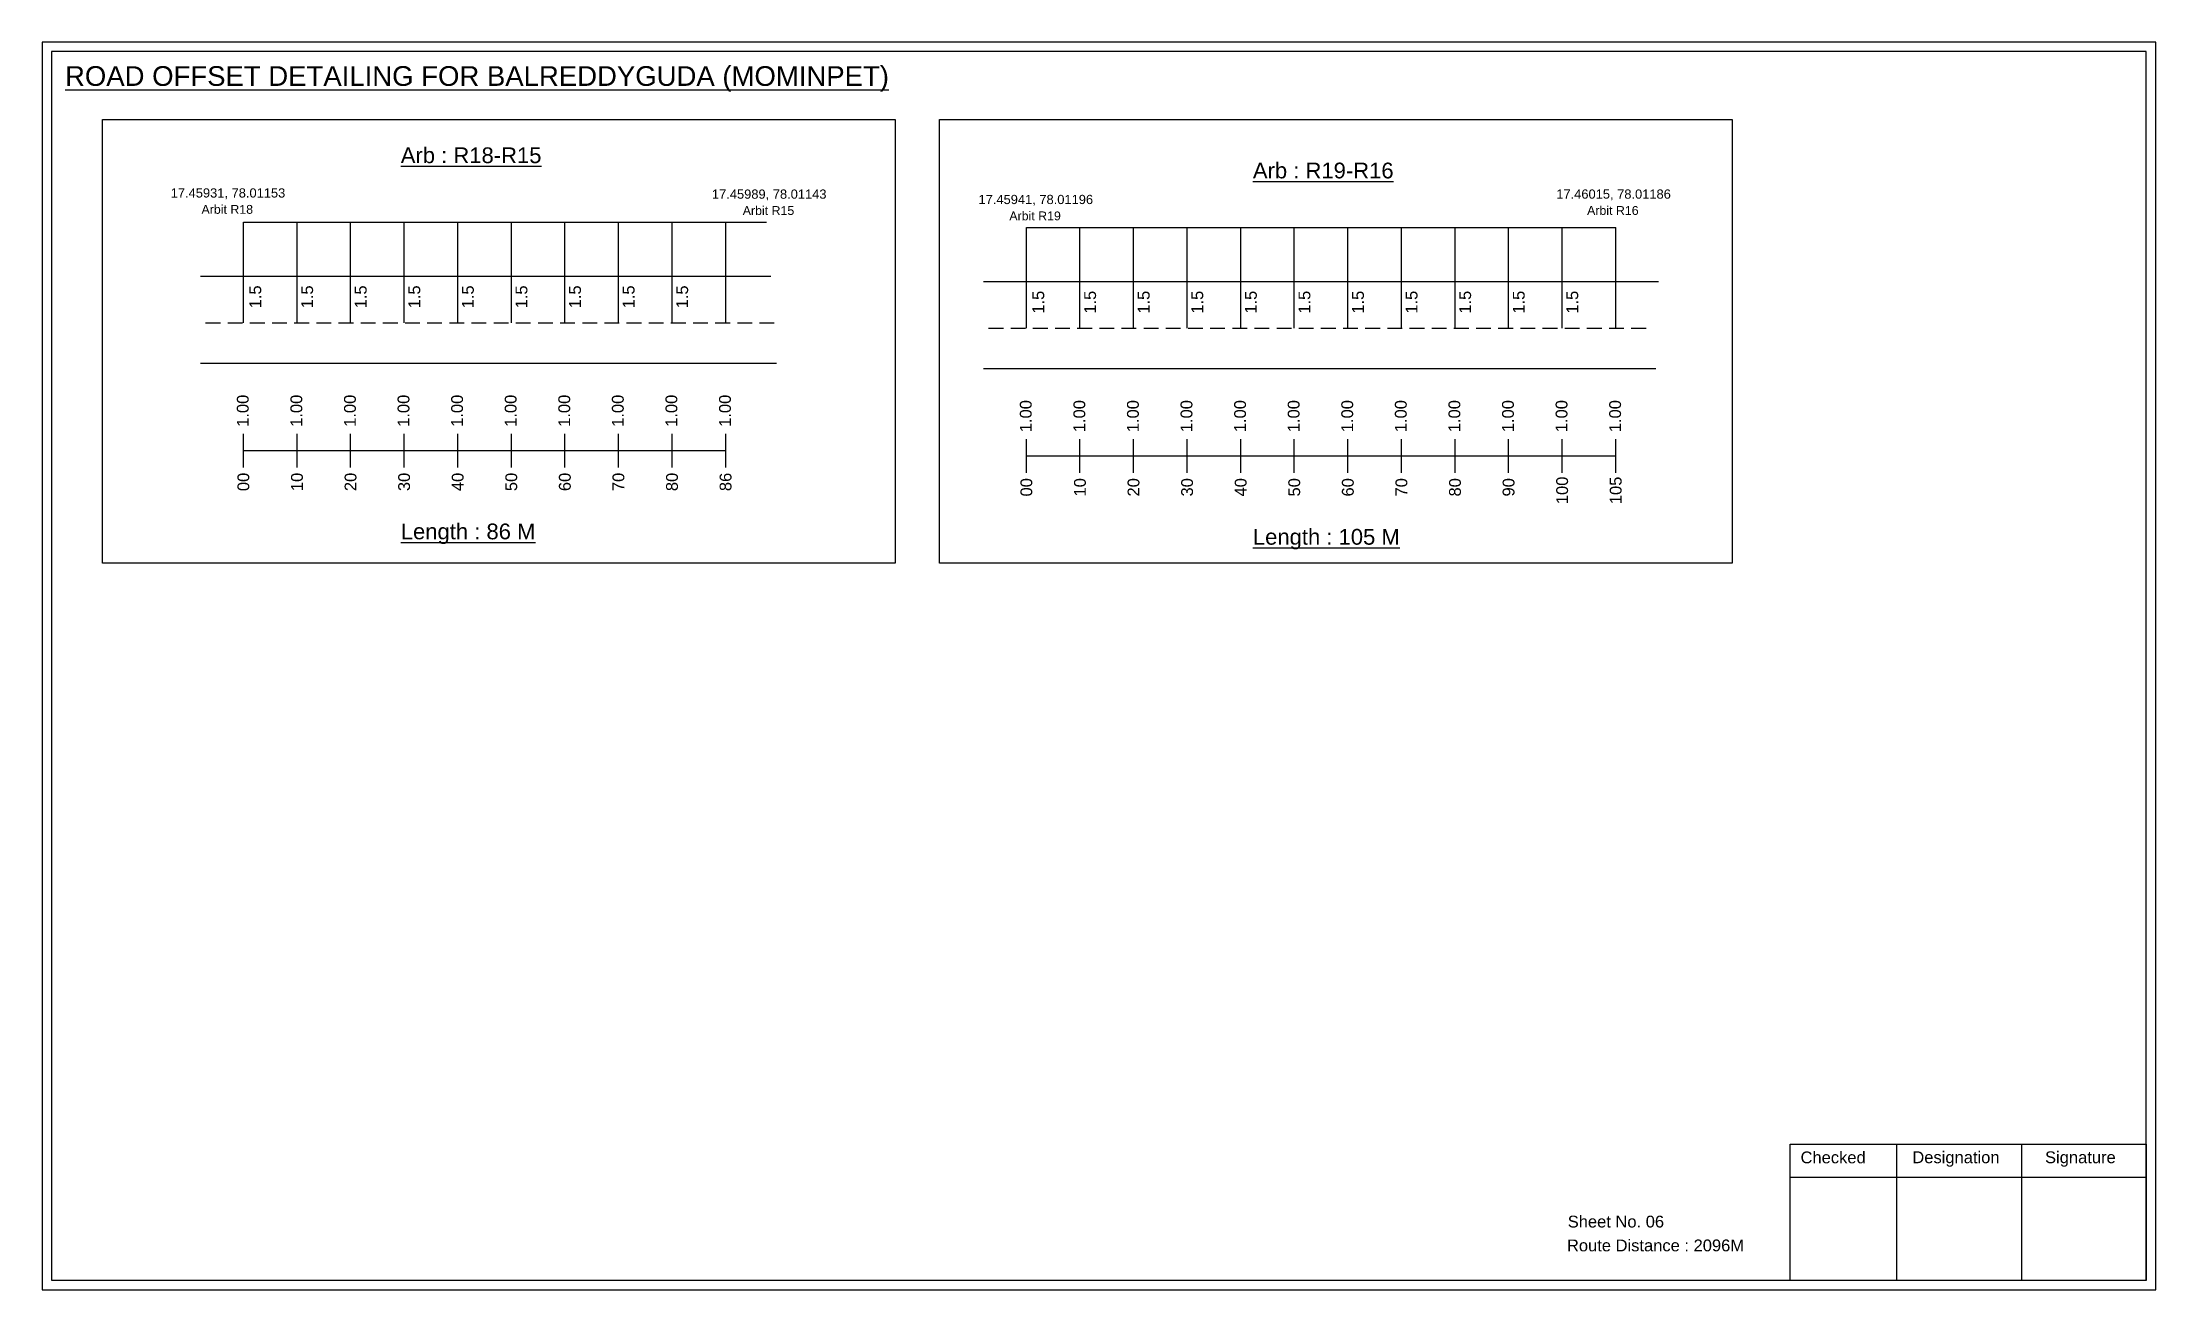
# Model space of a CAD drawing. Header units: inches. Extents: x 425 to 5168, y 343 to 1601.
# Drawn here: x 4631 to 5168, y 345 to 662 of the extents above; entities that cross this region are included whole.
import ezdxf

# ---------------------------------------------------------------- set-up
doc = ezdxf.new("R2010")
doc.units = ezdxf.units.IN
doc.header["$MEASUREMENT"] = 0
doc.linetypes.add('DASHED2', pattern=[0.375, 0.25, -0.125])
doc.layers.add('PDF_Geometry', color=7, linetype='Continuous')
doc.layers.add('PDF_Text', color=5, linetype='Continuous')
doc.styles.add('PDF Arial', font='arial.ttf')
doc.styles.get("Standard").update_dxf_attribs({"font": 'arial.ttf'})

msp = doc.modelspace()

# ---------------------------------------------------------------- texts
at = {"color": 242, "true_color": 0xcd2027}
for s, height, p in [('%%UROAD OFFSET DETAILING FOR BALREDDYGUDA (MOMINPET)', 5, (4636.88, 651.11)), ('%%UArb : R18-R15', 4, (4722.11, 631.49)), ('%%UArb : R19-R16', 4, (4938.41, 627.62)), ('%%ULength : 86 M', 4, (4722.11, 535.99)), ('%%ULength : 105 M', 4, (4938.41, 534.62))]:
    msp.add_text(s, height=height, dxfattribs=at).set_placement(p)
at = {"color": 5}
for s, height, p in [('17.45931, 78.01153', 2.34, (4663.71, 622.76)), ('17.45989, 78.01143', 2.34, (4801.09, 622.46)), ('17.45941, 78.01196', 2.34, (4868.76, 621.1)), ('17.46015, 78.01186', 2.34, (5015.42, 622.47)), ('Arbit R18', 2.246, (4671.53, 618.63)), ('Arbit R15', 2.246, (4808.91, 618.33)), ('Arbit R19', 2.246, (4876.58, 616.97)), ('Arbit R16', 2.246, (5023.24, 618.35))]:
    msp.add_text(s, height=height, dxfattribs=at).set_placement(p)
for p in [(4686.68, 594.62), (4699.84, 594.62), (4713.44, 594.62), (4727.04, 594.62), (4740.64, 594.62), (4754.24, 594.62), (4767.84, 594.62), (4781.44, 594.62), (4795.04, 594.62), (4885.43, 593.26), (4898.59, 593.26), (4912.19, 593.26), (4925.79, 593.26), (4939.39, 593.26), (4952.99, 593.26), (4966.59, 593.26), (4980.19, 593.26), (4993.79, 593.26), (5007.39, 593.26), (5020.99, 593.26)]:
    msp.add_text('1.5', height=3, rotation=90).set_placement(p)
at = {"color": 217, "true_color": 0x93278f}
for s, p in [('1.00', (4683.5, 564.54)), ('1.00', (4697.1, 564.54)), ('1.00', (4710.7, 564.54)), ('1.00', (4724.3, 564.54)), ('1.00', (4737.9, 564.54)), ('1.00', (4751.5, 564.54)), ('1.00', (4765.1, 564.54)), ('1.00', (4778.7, 564.54)), ('1.00', (4792.3, 564.54)), ('1.00', (4805.9, 564.54)), ('1.00', (4882.25, 563.18)), ('1.00', (4895.85, 563.18)), ('1.00', (4909.45, 563.18)), ('1.00', (4923.05, 563.18)), ('1.00', (4936.65, 563.18)), ('1.00', (4950.25, 563.18)), ('1.00', (4963.85, 563.18)), ('1.00', (4977.45, 563.18)), ('1.00', (4991.05, 563.18)), ('1.00', (5004.65, 563.18)), ('1.00', (5018.25, 563.18)), ('1.00', (5031.85, 563.18)), ('00', (4683.65, 548.22)), ('10', (4697.25, 548.22)), ('20', (4710.85, 548.22)), ('30', (4724.45, 548.22)), ('40', (4738.05, 548.22)), ('50', (4751.65, 548.22)), ('60', (4765.25, 548.22)), ('70', (4778.85, 548.22)), ('80', (4792.45, 548.22)), ('86', (4806.05, 548.22)), ('00', (4882.4, 546.86)), ('10', (4896, 546.86)), ('20', (4909.6, 546.86)), ('30', (4923.2, 546.86)), ('40', (4936.8, 546.86)), ('50', (4950.4, 546.86)), ('60', (4964, 546.86)), ('70', (4977.6, 546.86)), ('80', (4991.2, 546.86)), ('90', (5004.8, 546.86)), ('100', (5018.4, 544.91)), ('105', (5032, 544.91))]:
    msp.add_text(s, height=3, rotation=90, dxfattribs=at).set_placement(p)
for s, p in [('Sheet No. 06', (5018.32, 361.27)), ('Route Distance : 2096M', (5018.13, 355.22))]:
    msp.add_text(s, height=3).set_placement(p)
at = {"layer": 'PDF_Text', "color": 7, "attachment_point": 7, "style": 'PDF Arial'}
for s, insert, char_height in [('Checked', (5077.42, 377.52), 3.001), ('Designation', (5105.8, 376.69), 3.0006), ('Signature', (5139.48, 376.69), 3.001)]:
    msp.add_mtext(s, dxfattribs=dict(at, insert=insert, char_height=char_height))

# ---------------------------------------------------------------- linework, layer by layer
at = {"color": 5}
for p, q in [((4682.18, 616.48), (4814.95, 616.48)), ((4880.92, 615.12), (5030.52, 615.12))]:
    msp.add_line(p, q, dxfattribs=at)
for p, q in [((4682.18, 590.94), (4682.18, 616.48)), ((4695.78, 590.94), (4695.78, 616.48)), ((4709.38, 590.94), (4709.38, 616.48)), ((4722.98, 590.94), (4722.98, 616.48)), ((4736.58, 590.94), (4736.58, 616.48)), ((4750.18, 590.94), (4750.18, 616.48)), ((4763.78, 590.94), (4763.78, 616.48)), ((4777.38, 590.94), (4777.38, 616.48)), ((4790.98, 590.94), (4790.98, 616.48)), ((4804.58, 590.94), (4804.58, 616.48)), ((4880.92, 589.59), (4880.92, 615.12)), ((4894.52, 589.59), (4894.52, 615.12)), ((4908.12, 589.59), (4908.12, 615.12)), ((4921.72, 589.59), (4921.72, 615.12)), ((4935.32, 589.59), (4935.32, 615.12)), ((4948.92, 589.59), (4948.92, 615.12)), ((4962.52, 589.59), (4962.52, 615.12)), ((4976.12, 589.59), (4976.12, 615.12)), ((4989.72, 589.59), (4989.72, 615.12)), ((5003.32, 589.59), (5003.32, 615.12)), ((5016.92, 589.59), (5016.92, 615.12)), ((5030.52, 589.59), (5030.52, 615.12)), ((4671.3, 602.83), (4816.08, 602.83)), ((4870.05, 601.47), (5041.4, 601.47)), ((4817.5, 580.64), (4671.3, 580.64)), ((5040.71, 579.28), (4870.05, 579.28))]:
    msp.add_line(p, q)
at = {"linetype": 'DASHED2', "ltscale": 15}
for p, q in [((4672.57, 590.94), (4816.93, 590.94)), ((4871.32, 589.59), (5038.92, 589.59))]:
    msp.add_line(p, q, dxfattribs=at)
at = {"color": 217, "true_color": 0x93278f}
for p, q in [((4682.18, 554.25), (4682.18, 562.8)), ((4682.18, 558.51), (4804.58, 558.54)), ((4695.78, 554.25), (4695.78, 562.8)), ((4709.38, 554.25), (4709.38, 562.8)), ((4722.98, 554.25), (4722.98, 562.8)), ((4736.58, 554.25), (4736.58, 562.8)), ((4750.18, 554.25), (4750.18, 562.8)), ((4763.78, 554.25), (4763.78, 562.8)), ((4777.38, 554.25), (4777.38, 562.8)), ((4790.98, 554.25), (4790.98, 562.8)), ((4804.58, 554.25), (4804.58, 562.8)), ((4880.92, 552.89), (4880.92, 561.45)), ((4894.52, 552.89), (4894.52, 561.45)), ((4908.12, 552.89), (4908.12, 561.45)), ((4921.72, 552.89), (4921.72, 561.45)), ((4935.32, 552.89), (4935.32, 561.45)), ((4948.92, 552.89), (4948.92, 561.45)), ((4962.52, 552.89), (4962.52, 561.45)), ((4976.12, 552.89), (4976.12, 561.45)), ((4989.72, 552.89), (4989.72, 561.45)), ((5003.32, 552.89), (5003.32, 561.45)), ((5016.92, 552.89), (5016.92, 561.45)), ((5030.52, 552.89), (5030.52, 561.45)), ((4880.92, 557.16), (5030.52, 557.19))]:
    msp.add_line(p, q, dxfattribs=at)
for points in [[(4646.4, 642.61), (4847.64, 642.61), (4847.64, 529.93), (4646.4, 529.93)], [(4858.83, 642.61), (5060.07, 642.61), (5060.07, 529.93), (4858.83, 529.93)]]:
    msp.add_lwpolyline(points, close=True)
at = {"layer": 'PDF_Geometry'}
for points in [[(4631.11, 662.18), (4631.11, 345.47), (5167.58, 345.47), (5167.58, 662.18)], [(4633.43, 659.85), (4633.43, 347.89), (5165.16, 347.89), (5165.16, 659.85)]]:
    msp.add_lwpolyline(points, close=True, dxfattribs=at)
at = {"layer": 'PDF_Geometry', "color": 242, "true_color": 0xcc1f26}
msp.add_lwpolyline([(5165.16, 347.79), (5074.82, 347.79), (5074.82, 382.41), (5165.16, 382.41)], close=True, dxfattribs=at)
for points in [[(5101.8, 382.41), (5101.8, 347.79)], [(5133.53, 382.41), (5133.53, 347.79)], [(5074.82, 374.03), (5165.16, 374.03)]]:
    msp.add_lwpolyline(points, dxfattribs=at)

msp.set_redraw_order([(e.dxf.handle, doc.entitydb.next_handle()) for e in msp.query("TEXT MTEXT ATTDEF DIMENSION ARC_DIMENSION")])  # texts and dimensions are drawn at this point

doc.saveas('drawing.dxf')
